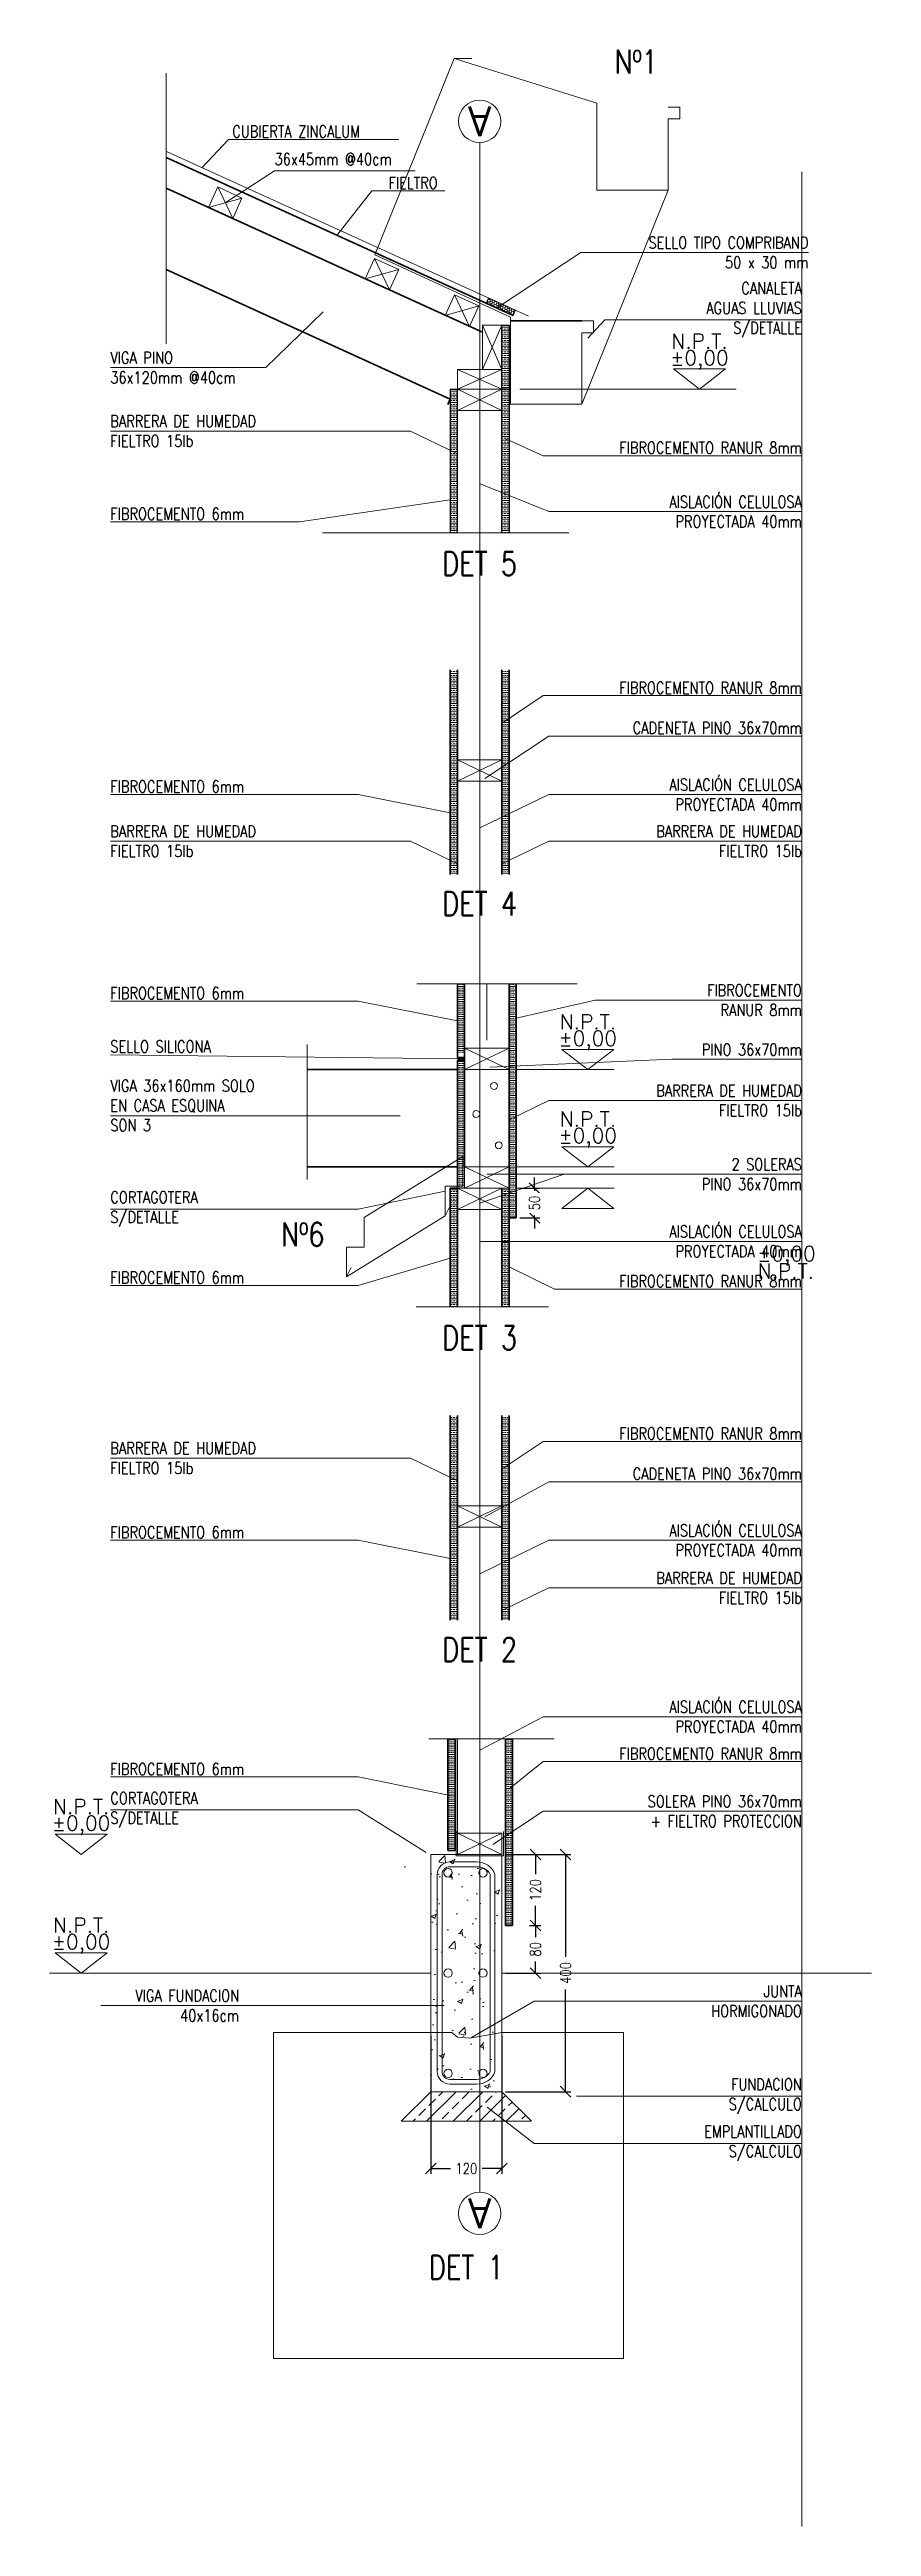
# Model space of a CAD drawing. Header units: metres. Extents: x -2 to 690, y -116 to 73.
# Drawn here: x 501.682 to 503.068, y 6.553 to 10.73 of the extents above; entities that cross this region are included whole.
import ezdxf
from ezdxf.enums import TextEntityAlignment as Align

# ---------------------------------------------------------------- set-up
doc = ezdxf.new("R2010")
doc.units = ezdxf.units.M
doc.header["$LTSCALE"] = 5
doc.header["$MEASUREMENT"] = 0
doc.linetypes.add('HIDDEN', pattern=[0.375, 0.25, -0.125])
doc.layers.get('0').update_dxf_attribs({"color": 30})
doc.layers.get('DEFPOINTS').update_dxf_attribs({"color": 210})
doc.layers.add('_AUX', color=210, linetype='Continuous', lineweight=18, plot=False)
for name, color, linetype, lineweight in [('A-ANNO-DIMS', 3, 'Continuous', 18), ('A-ANNO-SYMB', 3, 'Continuous', 18), ('A-ANNO-TEXT', 3, 'Continuous', 18), ('A-DETL-MCUT', 4, 'Continuous', 25), ('A-DETL-PATT', 8, 'Continuous', 18), ('A-ELEV-IDEN', 3, 'Continuous', 18), ('A-ELEV-MBE1', 7, 'Continuous', 35), ('A-ELEV-MBE2', 4, 'Continuous', 25), ('A-FLOR-PATT', 8, 'Continuous', 18), ('A-WALL-PATT', 8, 'Continuous', 18), ('A-WALL-STUD', 3, 'Continuous', 18)]:
    doc.layers.add(name, color=color, linetype=linetype, lineweight=lineweight)
doc.styles.add('E-ROMANS', font='romans.shx', dxfattribs={"width": 0.8})
doc.dimstyles.new('E-0010_TICK_18', dxfattribs={"dimscale": 0.001, "dimtxt": 18, "dimasz": 18, "dimexe": 9, "dimexo": 6, "dimgap": 9, "dimtad": 0, "dimdec": 0, "dimlfac": 1000, "dimzin": 0, "dimdsep": 46, "dimtxsty": 'E-ROMANS', "dimblk": 'OBLIQUE', "dimcen": 9, "dimclrd": 256, "dimclre": 256, "dimclrt": 256, "dimadec": 0, "dimazin": 0, "dimtfac": 1, "dimtdec": 0, "dimtmove": 1, "dimatfit": 3, "dimldrblk": 'OPEN90', "dimfxl": 1, "dimtfill": 1, "dimtolj": 1, "dimtzin": 0, "dimarcsym": 0})
pattern_1 = [(360, (-2e-13, 0), (1e-17, 0.00635), []), (360, (-2e-13, 0.003175), (1e-17, 0.00635), [0.003175, -0.0015875])]
pattern_2 = [(360, (-2e-13, -0.101759), (1e-17, 0.00635), []), (360, (-2e-13, -0.098584), (1e-17, 0.00635), [0.003175, -0.0015875])]

msp = doc.modelspace()

# ---------------------------------------------------------------- texts
at = {"layer": 'A-ANNO-TEXT', "style": 'E-ROMANS'}
for s, insert, char_height, attachment_point in [('Nº1', (502.6719, 10.7292), 0.04, 2), ('CUBIERTA ZINCALUM', (501.9905, 10.5917), 0.02, 4), ('\\A1;36x45mm @40cm', (502.0619, 10.5451), 0.02, 4), ('FIELTRO', (502.3369, 10.5049), 0.02, 6), ('SELLO TIPO COMPRIBAND\\P50 x 30 mm', (502.962, 10.3876), 0.02, 6), ('CANALETA \\PAGUAS LLUVIAS\\PS/DETALLE', (502.951, 10.2907), 0.02, 6), ('VIGA PINO \\P36x120mm @40cm', (501.7849, 10.1935), 0.02, 4), ('FIBROCEMENTO RANUR 8mm', (502.951, 10.0584), 0.02, 6), ('AISLACIÓN CELULOSA\\PPROYECTADA 40mm', (502.951, 9.9506), 0.02, 6), ('FIBROCEMENTO 6mm', (501.7849, 9.9468), 0.02, 4), ('\\pi-0.12,l0.12,t0.12;DET 5', (502.4077, 9.8631), 0.04, 5), ('FIBROCEMENTO RANUR 8mm', (502.951, 9.6537), 0.02, 6), ('CADENETA PINO 36x70mm', (502.951, 9.586), 0.02, 6), ('FIBROCEMENTO 6mm', (501.7849, 9.4872), 0.02, 4), ('AISLACIÓN CELULOSA\\PPROYECTADA 40mm', (502.951, 9.4736), 0.02, 6), ('BARRERA DE HUMEDAD\\PFIELTRO 15lb', (502.951, 9.395), 0.02, 6), ('\\pi-0.12,l0.12,t0.12;DET 4', (502.4077, 9.2895), 0.04, 5), ('FIBROCEMENTO 6mm', (501.7849, 9.1388), 0.02, 4), ('FIBROCEMENTO \\PRANUR 8mm', (502.951, 9.1269), 0.02, 6), ('SELLO SILICONA', (501.7849, 9.0489), 0.02, 4), ('PINO 36x70mm', (502.951, 9.0435), 0.02, 6), ('VIGA 36x160mm SOLO \\PEN CASA ESQUINA\\PSON 3 ', (501.7849, 8.9493), 0.02, 4), ('BARRERA DE HUMEDAD\\PFIELTRO 15lb', (502.951, 8.9577), 0.02, 6), ('2 SOLERAS \\PPINO 36x70mm', (502.951, 8.8334), 0.02, 6), ('CORTAGOTERA\\PS/DETALLE', (501.7849, 8.7745), 0.02, 4), ('Nº6', (502.1096, 8.7519), 0.04, 2), ('AISLACIÓN CELULOSA\\PPROYECTADA 40mm', (502.951, 8.72), 0.02, 6), ('FIBROCEMENTO 6mm', (501.7849, 8.6592), 0.02, 4), ('FIBROCEMENTO RANUR 8mm', (502.951, 8.653), 0.02, 6), ('\\pi-0.12,l0.12,t0.12;DET 3', (502.4077, 8.5575), 0.04, 5), ('FIBROCEMENTO RANUR 8mm', (502.951, 8.3961), 0.02, 6), ('CADENETA PINO 36x70mm', (502.951, 8.3284), 0.02, 6), ('FIBROCEMENTO 6mm', (501.7849, 8.2296), 0.02, 4), ('AISLACIÓN CELULOSA\\PPROYECTADA 40mm', (502.951, 8.2161), 0.02, 6), ('BARRERA DE HUMEDAD\\PFIELTRO 15lb', (502.951, 8.1359), 0.02, 6), ('\\pi-0.12,l0.12,t0.12;DET 2', (502.4077, 8.0319), 0.04, 5), ('AISLACIÓN CELULOSA\\PPROYECTADA 40mm', (502.951, 7.9186), 0.02, 6), ('FIBROCEMENTO RANUR 8mm', (502.951, 7.8563), 0.02, 6), ('FIBROCEMENTO 6mm', (501.7849, 7.8304), 0.02, 4), ('CORTAGOTERA\\PS/DETALLE', (501.7849, 7.7614), 0.02, 4), ('SOLERA PINO 36x70mm\\P+ FIELTRO PROTECCION', (502.951, 7.7592), 0.02, 6), ('VIGA FUNDACION\\P40x16cm', (502.0019, 7.4316), 0.02, 6), ('JUNTA \\PHORMIGONADO', (502.951, 7.439), 0.02, 6), ('FUNDACION\\PS/CALCULO', (502.951, 7.2787), 0.02, 6), ('EMPLANTILLADO\\PS/CALCULO', (502.951, 7.1992), 0.02, 6), ('\\pi-0.12,l0.12,t0.12;DET 1', (502.3852, 6.9902), 0.04, 5)]:
    msp.add_mtext(s, dxfattribs=dict(at, insert=insert, char_height=char_height, attachment_point=attachment_point))
at = {"layer": 'A-ANNO-TEXT', "char_height": 0.02, "attachment_point": 4, "rotation": 0.0012, "style": 'E-ROMANS'}
for insert in [(501.7849, 10.0865), (501.7849, 9.395), (501.7849, 8.3547)]:
    msp.add_mtext('BARRERA DE HUMEDAD\\PFIELTRO 15lb', dxfattribs=dict(at, insert=insert))
at = {"layer": 'A-ANNO-TEXT', "style": 'E-ROMANS'}
for p in [(502.4077, 10.6087), (502.4077, 7.0812)]:
    msp.add_attdef('A', text='0.00', height=0.05, rotation=180, dxfattribs=at).set_placement(p, align=Align.MIDDLE_CENTER)
for tag, text, p in [('N.P.T.', 'N.', (502.7784, 10.2179)), ('%%P0,00', '0.00', (502.7784, 10.19)), ('%%P0,00', '0.00', (502.5902, 9.0425)), ('N.P.T.', 'N.', (502.5902, 9.0704)), ('N.P.T.', 'N.', (502.5902, 8.9064)), ('%%P0,00', '0.00', (502.5902, 8.8785)), ('%%P0,00', '0.00', (502.9251, 8.6795)), ('N.P.T.', 'N.', (502.924, 8.6502)), ('N.P.T.', 'N.', (501.7357, 7.7471)), ('%%P0,00', '0.00', (501.7357, 7.7192)), ('N.P.T.', 'N.', (501.7357, 7.5471)), ('%%P0,00', '0.00', (501.7357, 7.5192))]:
    msp.add_attdef(tag, text=text, height=0.025, dxfattribs=at).set_placement(p, align=Align.BOTTOM_CENTER)

# ---------------------------------------------------------------- blocks, each defined once
blk = doc.blocks.new('_Oblique')
at = {"color": 0, "linetype": 'ByBlock', "lineweight": -2}
blk.add_line((-0.5, -0.5), (0.5, 0.5), dxfattribs=at)
blk = doc.blocks.new('*D1070')
at = {"layer": 'A-ANNO-DIMS', "lineweight": -2, "transparency": 16777216}
for p, q in [((502.3252, 7.3804), (502.3252, 7.1478)), ((502.4452, 7.3804), (502.4452, 7.1478)), ((502.3252, 7.1568), (502.3587, 7.1568)), ((502.4452, 7.1568), (502.4117, 7.1568))]:
    blk.add_line(p, q, dxfattribs=at)
at = {"layer": 'DEFPOINTS', "color": 0, "transparency": 16777216}
for p in [(502.3252, 7.3864), (502.4452, 7.3864), (502.3252, 7.1568)]:
    blk.add_point(p, dxfattribs=at)
at = {"layer": 'A-ANNO-DIMS', "lineweight": -2, "transparency": 16777216, "xscale": 0.018, "yscale": 0.018, "zscale": 0.018, "rotation": 180}
blk.add_blockref('_Oblique', (502.3252, 7.1568), dxfattribs=at)
at = {"layer": 'A-ANNO-DIMS', "lineweight": -2, "transparency": 16777216, "xscale": 0.018, "yscale": 0.018, "zscale": 0.018}
blk.add_blockref('_Oblique', (502.4452, 7.1568), dxfattribs=at)
at = {"layer": 'A-ANNO-DIMS', "transparency": 16777216, "insert": (502.3852, 7.1568), "char_height": 0.018, "attachment_point": 5, "style": 'E-ROMANS', "bg_fill": 3, "box_fill_scale": 1.25, "bg_fill_color": 256, "bg_fill_true_color": 13158600, "bg_fill_transparency": 0}
blk.add_mtext('\\A1;120', dxfattribs=at)
blk = doc.blocks.new('_Open90')
at = {"color": 0, "linetype": 'ByBlock', "lineweight": -2}
for p, q in [((0, 0), (-1, 0)), ((-0.5, 0.5), (0, 0)), ((0, 0), (-0.5, -0.5))]:
    blk.add_line(p, q, dxfattribs=at)
blk = doc.blocks.new('*D1071')
at = {"layer": 'A-ANNO-DIMS', "lineweight": -2, "transparency": 16777216}
for p, q in [((502.4512, 7.6864), (502.5617, 7.6864)), ((502.5527, 7.6864), (502.5527, 7.514)), ((502.5527, 7.2864), (502.5527, 7.4589)), ((502.4512, 7.2864), (502.5617, 7.2864))]:
    blk.add_line(p, q, dxfattribs=at)
at = {"layer": 'DEFPOINTS', "color": 0, "transparency": 16777216}
for p in [(502.4452, 7.6864), (502.4452, 7.2864), (502.5527, 7.2864)]:
    blk.add_point(p, dxfattribs=at)
at = {"layer": 'A-ANNO-DIMS', "lineweight": -2, "transparency": 16777216, "xscale": 0.018, "yscale": 0.018, "zscale": 0.018}
for p, rotation in [((502.5527, 7.6864), 90), ((502.5527, 7.2864), 270)]:
    blk.add_blockref('_Oblique', p, dxfattribs=dict(at, rotation=rotation))
at = {"layer": 'A-ANNO-DIMS', "transparency": 16777216, "insert": (502.5527, 7.4864), "char_height": 0.018, "attachment_point": 5, "rotation": 90, "style": 'E-ROMANS', "bg_fill": 3, "box_fill_scale": 1.25, "bg_fill_color": 256, "bg_fill_true_color": 13158600, "bg_fill_transparency": 0}
blk.add_mtext('\\A1;400', dxfattribs=at)
blk = doc.blocks.new('*D102')
at = {"layer": 'A-ANNO-DIMS', "lineweight": -2, "transparency": 16777216}
for p, q in [((502.4915, 7.6864), (502.5106, 7.6864)), ((502.5016, 7.6864), (502.5016, 7.6529)), ((502.4915, 7.5664), (502.5106, 7.5664)), ((502.5016, 7.5664), (502.5016, 7.6))]:
    blk.add_line(p, q, dxfattribs=at)
at = {"layer": 'DEFPOINTS', "color": 0, "transparency": 16777216}
for p in [(502.4855, 7.6864), (502.4855, 7.5664), (502.5016, 7.5664)]:
    blk.add_point(p, dxfattribs=at)
at = {"layer": 'A-ANNO-DIMS', "lineweight": -2, "transparency": 16777216, "xscale": 0.018, "yscale": 0.018, "zscale": 0.018}
for p, rotation in [((502.5016, 7.6864), 90), ((502.5016, 7.5664), 270)]:
    blk.add_blockref('_Oblique', p, dxfattribs=dict(at, rotation=rotation))
at = {"layer": 'A-ANNO-DIMS', "transparency": 16777216, "insert": (502.5016, 7.6264), "char_height": 0.018, "attachment_point": 5, "rotation": 90, "style": 'E-ROMANS', "bg_fill": 3, "box_fill_scale": 1.25, "bg_fill_color": 256, "bg_fill_true_color": 13158600, "bg_fill_transparency": 0}
blk.add_mtext('\\A1;120', dxfattribs=at)
blk = doc.blocks.new('*D1072')
at = {"layer": 'A-ANNO-DIMS', "lineweight": -2, "transparency": 16777216}
for p, q in [((502.4915, 7.5664), (502.5106, 7.5664)), ((502.5016, 7.5664), (502.5016, 7.5471)), ((502.4512, 7.4864), (502.5106, 7.4864)), ((502.5016, 7.4864), (502.5016, 7.5058))]:
    blk.add_line(p, q, dxfattribs=at)
at = {"layer": 'DEFPOINTS', "color": 0, "transparency": 16777216}
for p in [(502.4855, 7.5664), (502.4452, 7.4864), (502.5016, 7.4864)]:
    blk.add_point(p, dxfattribs=at)
at = {"layer": 'A-ANNO-DIMS', "lineweight": -2, "transparency": 16777216, "xscale": 0.018, "yscale": 0.018, "zscale": 0.018}
for p, rotation in [((502.5016, 7.5664), 90), ((502.5016, 7.4864), 270)]:
    blk.add_blockref('_Oblique', p, dxfattribs=dict(at, rotation=rotation))
at = {"layer": 'A-ANNO-DIMS', "transparency": 16777216, "insert": (502.5016, 7.5264), "char_height": 0.018, "attachment_point": 5, "rotation": 90, "style": 'E-ROMANS', "bg_fill": 3, "box_fill_scale": 1.25, "bg_fill_color": 256, "bg_fill_true_color": 13158600, "bg_fill_transparency": 0}
blk.add_mtext('\\A1;80', dxfattribs=at)
blk = doc.blocks.new('*D1113')
at = {"layer": 'A-ANNO-DIMS', "lineweight": -2, "transparency": 16777216}
for p, q in [((502.5001, 8.8097), (502.5001, 8.8277)), ((502.4752, 8.8097), (502.5091, 8.8097)), ((502.5001, 8.8097), (502.5001, 8.8053)), ((502.4752, 8.7597), (502.5091, 8.7597)), ((502.5001, 8.7597), (502.5001, 8.764)), ((502.5001, 8.7597), (502.5001, 8.7417))]:
    blk.add_line(p, q, dxfattribs=at)
at = {"layer": 'A-ANNO-DIMS', "lineweight": -2, "transparency": 16777216, "xscale": 0.018, "yscale": 0.018, "zscale": 0.018}
for p, rotation in [((502.5001, 8.8097), 270), ((502.5001, 8.7597), 90)]:
    blk.add_blockref('_Oblique', p, dxfattribs=dict(at, rotation=rotation))
at = {"layer": 'A-ANNO-DIMS', "transparency": 16777216, "insert": (502.5001, 8.7847), "char_height": 0.018, "attachment_point": 5, "rotation": 90, "style": 'E-ROMANS', "bg_fill": 3, "box_fill_scale": 1.25, "bg_fill_color": 256, "bg_fill_true_color": 13158600, "bg_fill_transparency": 0}
blk.add_mtext('\\A1;50', dxfattribs=at)
at = {"layer": 'DEFPOINTS', "color": 0, "transparency": 16777216}
for p in [(502.4692, 8.8097), (502.5001, 8.8097), (502.4692, 8.7597)]:
    blk.add_point(p, dxfattribs=at)

# ---------------------------------------------------------------- hatches: boundary and pattern name
at = {"layer": 'A-DETL-PATT'}
h = msp.add_hatch(dxfattribs=at)
h.set_pattern_fill('HONEY', color=256, scale=0.0008, angle=-7.0621, style=0)
h.set_pattern_definition([(172.9378874, (1061.4593515, -88.3589934), (-0.003510652078, 0.002651437285), [0.00254, -0.00508]), (52.9378874, (1061.4593515, -88.3589934), (0.004051538084, 0.001714595241), [0.00254, -0.00508]), (112.9378874, (1061.4593515, -88.3589934), (0.0005408860065, 0.004366032526), [-0.00508, 0.00254])])
h.paths.add_polyline_path([(502.464, 10.2811), (502.4682, 10.2902), (502.4227, 10.3109), (502.4185, 10.3018)])
h = msp.add_hatch(dxfattribs=at)
h.set_pattern_fill('BRASS', color=256, scale=0.001, style=0)
h.set_pattern_definition(pattern_1)
h.paths.add_polyline_path([(502.4572, 10.2652), (502.4452, 10.2652), (502.4452, 10.1572), (502.4572, 10.1572)])
h.paths.add_polyline_path([(502.4572, 10.1572), (502.4452, 10.1572), (502.4452, 9.9147), (502.4572, 9.9147)])
h = msp.add_hatch(dxfattribs=at)
h.set_pattern_fill('BRASS', color=256, scale=0.001, style=0)
h.set_pattern_definition(pattern_1)
h.paths.add_polyline_path([(502.3702, 10.1572), (502.3582, 10.1572), (502.3582, 9.9147), (502.3702, 9.9147)])
h = msp.add_hatch(dxfattribs=at)
h.set_pattern_fill('BRASS', color=256, scale=0.001, style=0)
h.set_pattern_definition([(360, (-2e-13, 1.2575605), (1e-17, 0.00635), []), (360, (-2e-13, 1.2607355), (1e-17, 0.00635), [0.003175, -0.0015875])])
h.paths.add_polyline_path([(502.3702, 9.339), (502.3582, 9.339), (502.3582, 9.684), (502.3702, 9.684)])
h = msp.add_hatch(dxfattribs=at)
h.set_pattern_fill('BRASS', color=256, scale=0.001, style=0)
h.set_pattern_definition([(180, (1004.8154036, 1.2575605), (-1e-17, 0.00635), []), (180, (1004.8154036, 1.2607355), (-1e-17, 0.00635), [0.003175, -0.0015875])])
h.paths.add_polyline_path([(502.4452, 9.339), (502.4572, 9.339), (502.4572, 9.684), (502.4452, 9.684)])
h = msp.add_hatch(dxfattribs=at)
h.set_pattern_fill('BRASS', color=256, scale=0.001, style=0)
h.set_pattern_definition(pattern_2)
h.paths.add_polyline_path([(502.3822, 9.0372), (502.3702, 9.0372), (502.3702, 9.1547), (502.3822, 9.1547)])
h = msp.add_hatch(dxfattribs=at)
h.set_pattern_fill('BRASS', color=256, scale=0.001, style=0)
h.set_pattern_definition([(360, (5e-11, -0.101759), (1e-17, 0.00635), []), (360, (5e-11, -0.098584), (1e-17, 0.00635), [0.003175, -0.0015875])])
h.paths.add_polyline_path([(502.4692, 9.1547), (502.4572, 9.1547), (502.4572, 8.8597), (502.4572, 8.8097), (502.4572, 8.7597), (502.4692, 8.7597)])
h = msp.add_hatch(dxfattribs=at)
h.set_pattern_fill('BRASS', color=256, scale=0.001, style=0)
h.set_pattern_definition(pattern_2)
h.paths.add_polyline_path([(502.3702, 8.8097), (502.3822, 8.8097), (502.3822, 9.0322), (502.3702, 9.0322)])
h = msp.add_hatch(dxfattribs=at)
h.set_pattern_fill('BRASS', color=256, scale=0.001, style=0)
h.set_pattern_definition(pattern_2)
h.paths.add_polyline_path([(502.3702, 8.6097), (502.3582, 8.6097), (502.3582, 8.8097), (502.3702, 8.8097)])
h = msp.add_hatch(dxfattribs=at)
h.set_pattern_fill('BRASS', color=256, scale=0.001, style=0)
h.set_pattern_definition(pattern_2)
h.paths.add_polyline_path([(502.4452, 8.6097), (502.4572, 8.6097), (502.4572, 8.8097), (502.4452, 8.8097)])
h = msp.add_hatch(dxfattribs=at)
h.set_pattern_fill('BRASS', color=256, scale=0.001, style=0)
h.set_pattern_definition(pattern_1)
h.paths.add_polyline_path([(502.3702, 8.0814), (502.3582, 8.0814), (502.3582, 8.4264), (502.3702, 8.4264)])
h = msp.add_hatch(dxfattribs=at)
h.set_pattern_fill('BRASS', color=256, scale=0.001, style=0)
h.set_pattern_definition([(180, (1004.8154036, 0), (-1e-17, 0.00635), []), (180, (1004.8154036, 0.003175), (-1e-17, 0.00635), [0.003175, -0.0015875])])
h.paths.add_polyline_path([(502.4452, 8.0814), (502.4572, 8.0814), (502.4572, 8.4264), (502.4452, 8.4264)])
h = msp.add_hatch(dxfattribs=at)
h.set_pattern_fill('BRASS', color=256, scale=0.001, style=0)
h.set_pattern_definition([(360, (-0.004035, 0), (1e-17, 0.00635), []), (360, (-0.004035, 0.003175), (1e-17, 0.00635), [0.003175, -0.0015875])])
h.paths.add_polyline_path([(502.3662, 7.8814), (502.3542, 7.8814), (502.3542, 7.6933), (502.3662, 7.6933)])
h = msp.add_hatch(dxfattribs=at)
h.set_pattern_fill('BRASS', color=256, scale=0.001, style=0)
h.set_pattern_definition([(360, (0.006, 0), (1e-17, 0.00635), []), (360, (0.006, 0.003175), (1e-17, 0.00635), [0.003175, -0.0015875])])
h.paths.add_polyline_path([(502.4632, 7.8807), (502.4632, 7.8814), (502.4512, 7.8814), (502.4512, 7.8727)])
h.paths.add_polyline_path([(502.4632, 7.8807), (502.4512, 7.8727), (502.4512, 7.7965), (502.4632, 7.8045)])
h.paths.add_polyline_path([(502.4632, 7.8045), (502.4512, 7.7965), (502.4512, 7.7131), (502.4632, 7.7211)])
h.paths.add_polyline_path([(502.4632, 7.7211), (502.4512, 7.7131), (502.4512, 7.6864), (502.4632, 7.6864)])
h.paths.add_polyline_path([(502.4632, 7.6864), (502.4512, 7.6864), (502.4512, 7.5664), (502.4632, 7.5664)])
h = msp.add_hatch(dxfattribs=at)
h.set_pattern_fill('AR-CONC', color=256, scale=0.01, style=0)
h.set_pattern_definition([(50, (380.8597, 583.808), (1.8218467, -0.159391), [0.1905, -2.0955]), (355, (380.8597, 583.808), (-0.352428, 1.9105664), [0.1524, -1.6764]), (100.451, (381.0115, 583.7948), (1.469425, 1.751167), [0.1619, -1.7809]), (46.1842, (380.8597, 584.316), (2.71079, -0.420423), [0.28575, -3.14325]), (96.6356, (381.0856, 584.281), (2.374042, 2.474256), [0.24285, -2.67135]), (351.184, (380.8597, 584.316), (2.374046, 2.474251), [0.2286, -2.5146]), (21, (381.1137, 584.189), (1.5161488, -1.022655), [0.1905, -2.0955]), (326, (381.1137, 584.189), (0.61802, 1.8418797), [0.1524, -1.6764]), (71.4514, (381.24, 584.1038), (2.134165, 0.8192286), [0.1619, -1.7809]), (37.5, (380.8597, 583.80804), (0.030886, 0.8455504), [0, -1.65608, 0, -1.7018, 0, -1.68275]), (7.5, (380.8597, 583.808), (0.6681966, 1.0018057), [0, -0.97028, 0, -1.61798, 0, -0.64135]), (327.5, (380.29325, 583.80804), (1.35590595, -0.05728744), [0, -0.635, 0, -1.9812, 0, -2.6289]), (317.5, (380.0393, 583.808), (1.4812918, 0.254265), [0, -0.8255, 0, -1.31572, 0, -1.8669])])
h.paths.add_polyline_path([(502.2752, 7.6864), (502.2752, 7.2864), (502.4252, 7.2864), (502.4252, 7.6864)])
h = msp.add_hatch(dxfattribs=at)
h.set_pattern_fill('AR-CONC', color=256, scale=0.0005, style=0)
h.set_pattern_definition([(50, (-2e-13, 0), (0.091092334, -0.007969543), [0.009525, -0.104775]), (355, (-2e-13, 0), (-0.017621413, 0.095528321), [0.00762, -0.08382]), (100.451, (0.00759, -0.00066), (0.073471251, 0.087558344), [0.008095, -0.089045]), (46.1842, (-2e-13, 0.0254), (0.13553952, -0.021021164), [0.0142875, -0.1571625]), (96.6356, (0.0113, 0.02365), (0.118702117, 0.123712778), [0.0121425, -0.1335675]), (351.184, (-2e-13, 0.0254), (0.118702303, 0.12371256), [0.01143, -0.12573]), (21, (0.0127, 0.01905), (0.07580744, -0.051132759), [0.009525, -0.104775]), (326, (0.0127, 0.01905), (0.030901014, 0.092093983), [0.00762, -0.08382]), (71.4514, (0.01902, 0.01479), (0.106708245, 0.040961429), [0.008095, -0.089045]), (37.5, (-2e-13, 0), (0.0015443016, 0.0422775194), [0, -0.082804, 0, -0.08509, 0, -0.0841375]), (7.5, (-2e-13, 0), (0.0334098313, 0.0500902874), [0, -0.048514, 0, -0.080899, 0, -0.0320675]), (327.5, (-0.02832, 0), (0.0677952976, -0.002864372), [0, -0.03175, 0, -0.09906, 0, -0.131445]), (317.5, (-0.04102, 0), (0.074064591, 0.0127132455), [0, -0.041275, 0, -0.065786, 0, -0.093345])])
h.paths.add_polyline_path([(502.3252, 7.6864), (502.3252, 7.2864), (502.4452, 7.2864), (502.4452, 7.6864)])
h = msp.add_hatch(dxfattribs=at)
h.set_pattern_fill('BRASS', color=256, scale=0.005, angle=45, style=0)
h.set_pattern_definition([(45, (-2e-13, 0), (-0.0224506403, 0.0224506403), []), (45, (-0.011225, 0.011225), (-0.0224506403, 0.0224506403), [0.015875, -0.0079375])])
h.paths.add_polyline_path([(502.4077, 7.2864), (502.3252, 7.2864), (502.2752, 7.2364), (502.4077, 7.2364)])
h.paths.add_polyline_path([(502.4428, 7.2864), (502.4077, 7.2864), (502.4077, 7.2364), (502.4696, 7.2364)])
h.paths.add_polyline_path([(502.4452, 7.2864), (502.4428, 7.2864), (502.4696, 7.2364), (502.4952, 7.2364)])

# ---------------------------------------------------------------- linework, layer by layer
at = {"layer": '_AUX'}
for p, q in [((502.3017, 9.1547), (502.572, 9.1547)), ((502.5235, 8.6097), (502.3006, 8.6097)), ((502.3502, 7.6864), (502.3602, 7.6864))]:
    msp.add_line(p, q, dxfattribs=at)
for points in [[(501.8788, 10.2336), (501.8788, 10.69)], [(502.951, 10.5235), (502.951, 6.5533)], [(502.1424, 9.9147), (502.5579, 9.9147)], [(502.3822, 9.0277), (502.3702, 9.0277)], [(502.3822, 9.0277), (502.3702, 9.0277)]]:
    msp.add_lwpolyline(points, dxfattribs=at)
for points in [[(502.3822, 9.0302), (502.3702, 9.0302), (502.3702, 9.1547), (502.3822, 9.1547)], [(502.3702, 8.8097), (502.3822, 8.8097), (502.3822, 9.0252), (502.3702, 9.0252)], [(502.3702, 8.6097), (502.3582, 8.6097), (502.3582, 8.8097), (502.3702, 8.8097)], [(502.4452, 8.6097), (502.4572, 8.6097), (502.4572, 8.8097), (502.4452, 8.8097)]]:
    msp.add_lwpolyline(points, close=True, dxfattribs=at)
for points in [[(502.3363, 7.6527), (502.3363, 7.3202, 0.414214), (502.3573, 7.2992), (502.4025, 7.2992, 0.328537), (502.4335, 7.3202), (502.4335, 7.6527, 0.328537), (502.4025, 7.6737), (502.3573, 7.6737, 0.414214)], [(502.3443, 7.6527), (502.3443, 7.3202, 0.414214), (502.3573, 7.3072), (502.4025, 7.3072, 0.28824), (502.4255, 7.3202), (502.4255, 7.6527, 0.28824), (502.4025, 7.6657), (502.3573, 7.6657, 0.414214)]]:
    msp.add_lwpolyline(points, format="xyb", close=True, dxfattribs=at)
for centre in [(502.3544, 7.6555), (502.4133, 7.6555), (502.3544, 7.4864), (502.4133, 7.4864), (502.3544, 7.3173), (502.4133, 7.3173)]:
    msp.add_circle(centre, 0.00714, dxfattribs=at)
at = {"layer": 'A-ANNO-DIMS'}
for centre in [(502.4319, 8.9822), (502.402, 8.9348), (502.44, 8.8822)]:
    msp.add_circle(centre, 0.00581, dxfattribs=at)
at = {"layer": 'A-ANNO-SYMB'}
for p, q in [((502.3646, 10.7149), (502.3946, 10.7149)), ((502.7453, 10.6129), (502.7253, 10.6129)), ((502.7253, 10.6129), (502.7253, 10.4929)), ((502.7453, 10.6329), (502.7453, 10.6129)), ((501.9912, 10.4448), (501.966, 10.4981)), ((502.7253, 10.4929), (502.6053, 10.4929)), ((501.9502, 10.4635), (502.0069, 10.4794)), ((502.2147, 10.3431), (502.2714, 10.359)), ((502.2557, 10.3244), (502.2304, 10.3777)), ((502.3906, 10.263), (502.3654, 10.3162)), ((502.3496, 10.2816), (502.4063, 10.2976)), ((502.5999, 10.2521), (502.5799, 10.2521)), ((502.5799, 10.2521), (502.5799, 10.1321)), ((502.5999, 10.2721), (502.5999, 10.2521)), ((502.5799, 10.1321), (502.4599, 10.1321)), ((502.3252, 7.4864), (501.6824, 7.4864))]:
    msp.add_line(p, q, dxfattribs=at)
for points in [[(502.3646, 10.7149), (502.6053, 10.6392), (502.6053, 10.4929)], [(502.7453, 10.6329), (502.7253, 10.6329)], [(502.4899, 10.2803), (501.8797, 10.5581)], [(502.2311, 10.3838), (502.4599, 10.2785), (502.4599, 10.1321)], [(502.4122, 10.2652), (502.4122, 10.2652), (502.4452, 10.2652), (502.4452, 10.2522), (502.4452, 10.1902), (502.4122, 10.1902), (502.4122, 10.2652)], [(502.4452, 10.2652), (502.4122, 10.1902)], [(502.4452, 10.1902), (502.4122, 10.2652)], [(502.5999, 10.2721), (502.5799, 10.2721)], [(502.8224, 10.1912), (502.7344, 10.1912)], [(502.8224, 10.1912), (502.7784, 10.1572), (502.7344, 10.1912)], [(502.3702, 10.1572), (502.3702, 10.1572), (502.3702, 10.1902), (502.3832, 10.1902), (502.4452, 10.1902), (502.4452, 10.1572), (502.3702, 10.1572)], [(502.3702, 10.1902), (502.4452, 10.1572)], [(502.4452, 10.1902), (502.3702, 10.1572)], [(502.6342, 9.0436), (502.5462, 9.0436)], [(502.6342, 9.0436), (502.5902, 9.0097), (502.5462, 9.0436)], [(502.3795, 8.8632), (502.3795, 8.8132), (502.3495, 8.8132), (502.3495, 8.7632), (502.3572, 8.7788)], [(502.6342, 8.8797), (502.5462, 8.8797)], [(502.6342, 8.8797), (502.5902, 8.8457), (502.5462, 8.8797)], [(502.6342, 8.7757), (502.5902, 8.8097), (502.5462, 8.7757)], [(502.6342, 8.7757), (502.5462, 8.7757)], [(502.2131, 8.7603), (502.2131, 8.7103), (502.1831, 8.7103), (502.1831, 8.6603), (502.1908, 8.6759)], [(502.322, 7.8814), (502.5333, 7.8814)], [(501.7798, 7.7204), (501.6917, 7.7204)], [(501.7798, 7.7204), (501.7357, 7.6864), (501.6917, 7.7204)], [(502.3252, 7.6864), (502.3252, 7.2864), (502.4452, 7.2864), (502.4452, 7.6864), (502.3252, 7.6864)], [(501.7798, 7.5204), (501.6917, 7.5204)], [(501.7798, 7.5204), (501.7357, 7.4864), (501.6917, 7.5204)]]:
    msp.add_lwpolyline(points, dxfattribs=at)
for points in [[(501.9912, 10.4448), (501.9502, 10.4635), (501.966, 10.4981), (502.0069, 10.4794)], [(502.2557, 10.3244), (502.2147, 10.3431), (502.2304, 10.3777), (502.2714, 10.359)], [(502.3906, 10.263), (502.3496, 10.2816), (502.3654, 10.3162), (502.4063, 10.2976)]]:
    msp.add_lwpolyline(points, close=True, dxfattribs=at)
for centre in [(502.4077, 10.6087), (502.4077, 7.0812)]:
    msp.add_circle(centre, 0.0358, dxfattribs=at)
at = {"layer": 'A-ANNO-TEXT'}
for p, q in [((501.9839, 10.5779), (501.9398, 10.5308)), ((502.0619, 10.5255), (501.9786, 10.4715)), ((502.2988, 10.5255), (502.0619, 10.5255)), ((502.2258, 10.4916), (502.1667, 10.4165)), ((502.5784, 10.3877), (502.4378, 10.2946)), ((502.0473, 10.1935), (502.1436, 10.2877)), ((502.0473, 10.1935), (501.7849, 10.1935)), ((502.2908, 10.0865), (502.3702, 10.0483)), ((502.5246, 9.9506), (502.4087, 9.9978)), ((502.5244, 9.5722), (502.4166, 9.5009)), ((502.5246, 9.4736), (502.4077, 9.4173)), ((502.2908, 9.395), (502.3702, 9.3568)), ((502.5246, 9.395), (502.4452, 9.3568)), ((502.5246, 8.9577), (502.4572, 8.9253)), ((502.2908, 8.3547), (502.3702, 8.3165)), ((502.5244, 8.3147), (502.4166, 8.2557)), ((502.5246, 8.2161), (502.4077, 8.1598)), ((502.5246, 8.1359), (502.4452, 8.0976)), ((502.5146, 7.9186), (502.4077, 7.8623)), ((502.5147, 7.7592), (502.4298, 7.703)), ((502.2149, 7.4316), (502.3479, 7.4316))]:
    msp.add_line(p, q, dxfattribs=at)
for points in [[(502.2716, 10.5779), (501.9839, 10.5779)], [(502.3487, 10.4916), (502.2258, 10.4916)], [(502.962, 10.3877), (502.5784, 10.3877)], [(502.6188, 10.2738), (502.5899, 10.243)], [(502.951, 10.2738), (502.6188, 10.2738)], [(501.7849, 10.0865), (502.2908, 10.0865)], [(502.951, 10.045), (502.5147, 10.045), (502.4519, 10.0733)], [(501.7849, 9.9335), (502.1038, 9.9335), (502.3582, 9.9706)], [(502.951, 9.9506), (502.5246, 9.9506)], [(502.951, 9.6404), (502.5147, 9.6404), (502.4456, 9.5942)], [(502.951, 9.5722), (502.5244, 9.5722)], [(501.7849, 9.4739), (502.2026, 9.4739), (502.3582, 9.4427)], [(502.951, 9.4736), (502.5246, 9.4736)], [(501.7849, 9.395), (502.2908, 9.395)], [(502.951, 9.395), (502.5246, 9.395)], [(501.7849, 9.1254), (502.2026, 9.1254), (502.3702, 9.0919)], [(502.951, 9.1269), (502.6024, 9.1269), (502.4692, 9.0965)], [(501.7849, 9.0347), (502.3751, 9.0277)], [(502.951, 9.0273), (502.7316, 9.0273), (502.4249, 9.014)], [(502.951, 8.9577), (502.5246, 8.9577)], [(501.7849, 8.9318), (502.2738, 8.9318)], [(502.4077, 8.7847), (502.55, 8.8334)], [(502.951, 8.8334), (502.4197, 8.8334)], [(501.7849, 8.7745), (502.2026, 8.7745), (502.3495, 8.8046)], [(501.7849, 8.6459), (502.2026, 8.6459), (502.3582, 8.6917)], [(502.951, 8.72), (502.4077, 8.72)], [(502.951, 8.6397), (502.534, 8.6397), (502.4572, 8.6771)], [(501.7849, 8.3547), (502.2908, 8.3547)], [(502.951, 8.3828), (502.5147, 8.3828), (502.4456, 8.3366)], [(502.951, 8.3147), (502.5244, 8.3147)], [(501.7849, 8.2163), (502.2026, 8.2163), (502.3582, 8.1852)], [(502.951, 8.2161), (502.5246, 8.2161)], [(502.951, 8.1359), (502.5246, 8.1359)], [(502.951, 7.9186), (502.5146, 7.9186)], [(501.7849, 7.8171), (502.2026, 7.8171), (502.3582, 7.786)], [(502.951, 7.8429), (502.5147, 7.8429), (502.4572, 7.7968)], [(501.7849, 7.7614), (502.2026, 7.7614), (502.3175, 7.6899)], [(502.951, 7.7592), (502.5147, 7.7592)], [(501.7686, 7.4316), (502.2149, 7.4316)], [(502.951, 7.1992), (502.4994, 7.1992)]]:
    msp.add_lwpolyline(points, dxfattribs=at)
at = {"layer": 'A-DETL-MCUT'}
msp.add_line((502.3582, 10.1572), (502.3702, 10.1572), dxfattribs=at)
msp.add_lwpolyline([(502.4452, 10.2652), (502.4572, 10.2652), (502.4572, 10.1572), (502.4452, 10.1572)], close=True, dxfattribs=at)
for points in [[(502.3582, 10.1572), (502.3582, 9.9147)], [(502.3702, 9.9147), (502.3702, 10.1572)], [(502.4452, 9.9147), (502.4452, 10.1572)], [(502.4572, 10.1572), (502.4572, 9.9147)]]:
    msp.add_lwpolyline(points, dxfattribs=at)
at = {"layer": 'A-ELEV-IDEN', "ltscale": 10}
for p, q in [((502.4692, 9.0097), (502.6343, 9.0097)), ((502.4692, 8.8457), (502.6343, 8.8457)), ((502.4692, 8.8097), (502.6343, 8.8097))]:
    msp.add_line(p, q, dxfattribs=at)
for points in [[(502.2311, 10.3838), (502.3646, 10.7149)], [(502.5799, 10.1321), (502.7253, 10.4929)], [(502.4752, 10.1572), (502.8402, 10.1572)], [(502.1168, 9.0519), (502.1168, 8.8245)], [(502.3795, 8.8632), (502.2131, 8.7603)], [(502.3495, 8.7632), (502.1831, 8.6603)], [(502.4452, 7.3864), (502.6502, 7.3864), (502.6502, 6.8364), (502.0602, 6.8364), (502.0602, 7.3864), (502.3252, 7.3864)]]:
    msp.add_lwpolyline(points, dxfattribs=at)
at = {"layer": 'A-ELEV-MBE1'}
for p, q in [((502.4599, 10.2721), (502.5799, 10.2721)), ((502.3582, 9.684), (502.3582, 9.339)), ((502.3702, 9.684), (502.3702, 9.339)), ((502.4452, 9.684), (502.4452, 9.339)), ((502.4572, 9.684), (502.4572, 9.339)), ((502.3702, 9.0302), (502.3822, 9.0302)), ((502.3702, 9.0252), (502.3822, 9.0252)), ((502.3582, 8.8097), (502.3582, 8.6097)), ((502.3582, 8.8097), (502.3702, 8.8097)), ((502.3702, 8.8097), (502.3702, 8.6097)), ((502.4452, 8.8097), (502.4452, 8.6097)), ((502.4572, 8.8097), (502.4572, 8.6097)), ((502.4692, 8.7597), (502.4572, 8.7597)), ((502.3582, 8.4264), (502.3582, 8.0814)), ((502.3702, 8.4264), (502.3702, 8.0814)), ((502.4452, 8.4264), (502.4452, 8.0814)), ((502.4572, 8.4264), (502.4572, 8.0814)), ((502.3542, 7.8814), (502.3542, 7.6933)), ((502.3662, 7.8814), (502.3662, 7.6933)), ((502.4512, 7.8814), (502.4512, 7.5664)), ((502.4632, 7.8814), (502.4632, 7.5664)), ((502.3542, 7.6933), (502.3662, 7.6933)), ((502.4632, 7.5664), (502.4512, 7.5664))]:
    msp.add_line(p, q, dxfattribs=at)
at = {"layer": 'A-ELEV-MBE1', "linetype": 'HIDDEN', "ltscale": 10}
msp.add_lwpolyline([(502.464, 10.2811), (501.8788, 10.5476)], dxfattribs=at)
at = {"layer": 'A-ELEV-MBE1'}
for points in [[(502.4122, 10.2531), (501.8788, 10.496)], [(502.3582, 10.1404), (501.8788, 10.3587)], [(502.3582, 10.1404), (502.3541, 10.1313)], [(502.3702, 9.0302), (502.3702, 9.1547)], [(502.3822, 8.8457), (502.3822, 9.1547)], [(502.4572, 8.7597), (502.4572, 9.1547)], [(502.4692, 8.7597), (502.4692, 9.1547)], [(502.3702, 8.8097), (502.3702, 9.0252)], [(502.3702, 9.0097), (502.1168, 9.0097)], [(502.3702, 8.8457), (502.1168, 8.8457)]]:
    msp.add_lwpolyline(points, dxfattribs=at)
msp.add_arc((502.369, 9.0277), 0.00279, 296.2947, 63.7053, dxfattribs=at)
at = {"layer": 'A-ELEV-MBE2'}
msp.add_lwpolyline([(502.3702, 7.7224), (502.3702, 7.8814)], dxfattribs=at)
at = {"layer": 'A-FLOR-PATT'}
msp.add_lwpolyline([(502.3652, 7.6864), (502.3752, 7.6864)], dxfattribs=at)
at = {"layer": 'A-WALL-PATT', "ltscale": 10}
msp.add_line((502.4197, 9.0597), (502.4197, 9.1547), dxfattribs=at)
for points in [[(502.4077, 10.1072), (502.4077, 9.9147)], [(502.4077, 9.539), (502.4077, 9.6886)], [(502.4077, 9.3394), (502.4077, 9.489)], [(502.4077, 8.6101), (502.4077, 8.7597)], [(502.4077, 8.2814), (502.4077, 8.431)], [(502.4077, 8.0819), (502.4077, 8.2314)], [(502.4077, 7.7364), (502.4077, 7.8814)]]:
    msp.add_lwpolyline(points, dxfattribs=at)
at = {"layer": 'A-WALL-STUD'}
for p, q in [((502.3702, 10.1572), (502.4452, 10.1212)), ((502.4452, 10.1572), (502.3702, 10.1212)), ((502.3702, 9.532), (502.4452, 9.496)), ((502.4452, 9.532), (502.3702, 9.496)), ((502.3822, 9.0457), (502.4572, 9.0097)), ((502.4572, 9.0457), (502.3822, 9.0097)), ((502.3702, 8.8097), (502.4452, 8.7737)), ((502.4452, 8.8097), (502.3702, 8.7737)), ((502.3702, 8.2744), (502.4452, 8.2384)), ((502.4452, 8.2744), (502.3702, 8.2384))]:
    msp.add_line(p, q, dxfattribs=at)
for points in [[(502.4185, 10.3018), (502.464, 10.2811), (502.4682, 10.2902), (502.4227, 10.3109), (502.4185, 10.3018)], [(502.3702, 9.532), (502.3702, 9.496), (502.4452, 9.496), (502.4452, 9.532), (502.3702, 9.532)], [(502.3822, 9.0457), (502.3822, 9.0097), (502.4572, 9.0097), (502.4572, 9.0457), (502.3822, 9.0457)], [(502.3702, 8.8097), (502.3702, 8.7737), (502.4452, 8.7737), (502.4452, 8.8097), (502.3702, 8.8097)], [(502.3702, 8.2744), (502.3702, 8.2384), (502.4452, 8.2384), (502.4452, 8.2744), (502.3702, 8.2744)]]:
    msp.add_lwpolyline(points, dxfattribs=at)
msp.add_lwpolyline([(502.3702, 10.1572), (502.4452, 10.1572), (502.4452, 10.1212), (502.3702, 10.1212)], close=True, dxfattribs=at)

msp.set_redraw_order([(e.dxf.handle, doc.entitydb.next_handle()) for e in msp.query("TEXT MTEXT ATTDEF DIMENSION ARC_DIMENSION")])  # texts and dimensions are drawn at this point

# ---------------------------------------------------------------- next in the draw order: dimensions: what is measured, and where the dimension line sits
at = {"layer": 'A-ANNO-DIMS'}
for base, p1, p2, angle, picture, middle in [((502.5001, 8.8097), (502.4692, 8.7597), (502.4692, 8.8097), 90, '*D1113', (502.5001, 8.7847)), ((502.3252, 7.1568), (502.4452, 7.3864), (502.3252, 7.3864), 180, '*D1070', (502.3852, 7.1568))]:
    dim = msp.add_linear_dim(base=base, p1=p1, p2=p2, angle=angle, dimstyle='E-0010_TICK_18', dxfattribs=at)
    dim.commit()
    dim.dimension.update_dxf_attribs({"geometry": picture, "text_midpoint": middle})

# ---------------------------------------------------------------- next in the draw order: linework, layer by layer
at = {"layer": 'A-ANNO-SYMB', "ltscale": 10}
msp.add_line((502.4077, 10.5729), (502.4077, 7.1169), dxfattribs=at)
at = {"layer": 'A-WALL-STUD'}
for p, q in [((502.3822, 8.8457), (502.4572, 8.8097)), ((502.4572, 8.8457), (502.3822, 8.8097))]:
    msp.add_line(p, q, dxfattribs=at)
msp.add_lwpolyline([(502.3822, 8.8457), (502.3822, 8.8097), (502.4572, 8.8097), (502.4572, 8.8457), (502.3822, 8.8457)], dxfattribs=at)

# ---------------------------------------------------------------- next in the draw order: dimensions: what is measured, and where the dimension line sits
at = {"layer": 'A-ANNO-DIMS'}
dim = msp.add_linear_dim(base=(502.5527, 7.2864), p1=(502.4452, 7.6864), p2=(502.4452, 7.2864), angle=90, dimstyle='E-0010_TICK_18', dxfattribs=at)
dim.commit()
dim.dimension.update_dxf_attribs({"geometry": '*D1071', "text_midpoint": (502.5527, 7.4864)})

# ---------------------------------------------------------------- next in the draw order: linework, layer by layer
at = {"layer": 'A-ANNO-SYMB', "linetype": 'HIDDEN'}
msp.add_lwpolyline([(502.3681, 7.7253), (502.3681, 7.6838), (502.4479, 7.6838), (502.4479, 7.7253)], dxfattribs=at)
at = {"layer": 'A-ANNO-SYMB'}
for points in [[(502.4452, 7.4864), (503.0684, 7.4864)], [(502.3252, 7.2864), (502.2752, 7.2364), (502.4952, 7.2364), (502.4452, 7.2864)]]:
    msp.add_lwpolyline(points, dxfattribs=at)
at = {"layer": 'A-ANNO-TEXT'}
for points in [[(502.4994, 7.439), (502.3942, 7.3775)], [(502.951, 7.439), (502.4994, 7.439)], [(502.951, 7.2787), (502.5712, 7.2787)], [(502.4994, 7.1992), (502.4203, 7.2602)]]:
    msp.add_lwpolyline(points, dxfattribs=at)
at = {"layer": 'A-ELEV-IDEN', "ltscale": 10}
msp.add_lwpolyline([(502.4452, 7.3864), (502.391, 7.3764), (502.3702, 7.3782), (502.3609, 7.3862), (502.3252, 7.3864)], dxfattribs=at)
at = {"layer": 'A-WALL-STUD'}
for p, q in [((502.4452, 7.7224), (502.3702, 7.6864)), ((502.3702, 7.7224), (502.4452, 7.6864))]:
    msp.add_line(p, q, dxfattribs=at)
msp.add_lwpolyline([(502.4452, 7.7224), (502.4452, 7.6864), (502.3702, 7.6864), (502.3702, 7.7224), (502.4452, 7.7224)], dxfattribs=at)

# ---------------------------------------------------------------- next in the draw order: dimensions: what is measured, and where the dimension line sits
at = {"layer": 'A-ANNO-DIMS'}
dim = msp.add_linear_dim(base=(502.5016, 7.5664), p1=(502.4855, 7.6864), p2=(502.4855, 7.5664), angle=90, dimstyle='E-0010_TICK_18', dxfattribs=at)
dim.commit()
dim.dimension.update_dxf_attribs({"geometry": '*D102', "text_midpoint": (502.5016, 7.6264)})

# ---------------------------------------------------------------- next in the draw order: dimensions: what is measured, and where the dimension line sits
dim = msp.add_linear_dim(base=(502.5016, 7.4864), p1=(502.4855, 7.5664), p2=(502.4452, 7.4864), angle=90, dimstyle='E-0010_TICK_18', dxfattribs=at)
dim.commit()
dim.dimension.update_dxf_attribs({"geometry": '*D1072', "text_midpoint": (502.5016, 7.5264)})

doc.saveas('drawing.dxf')
